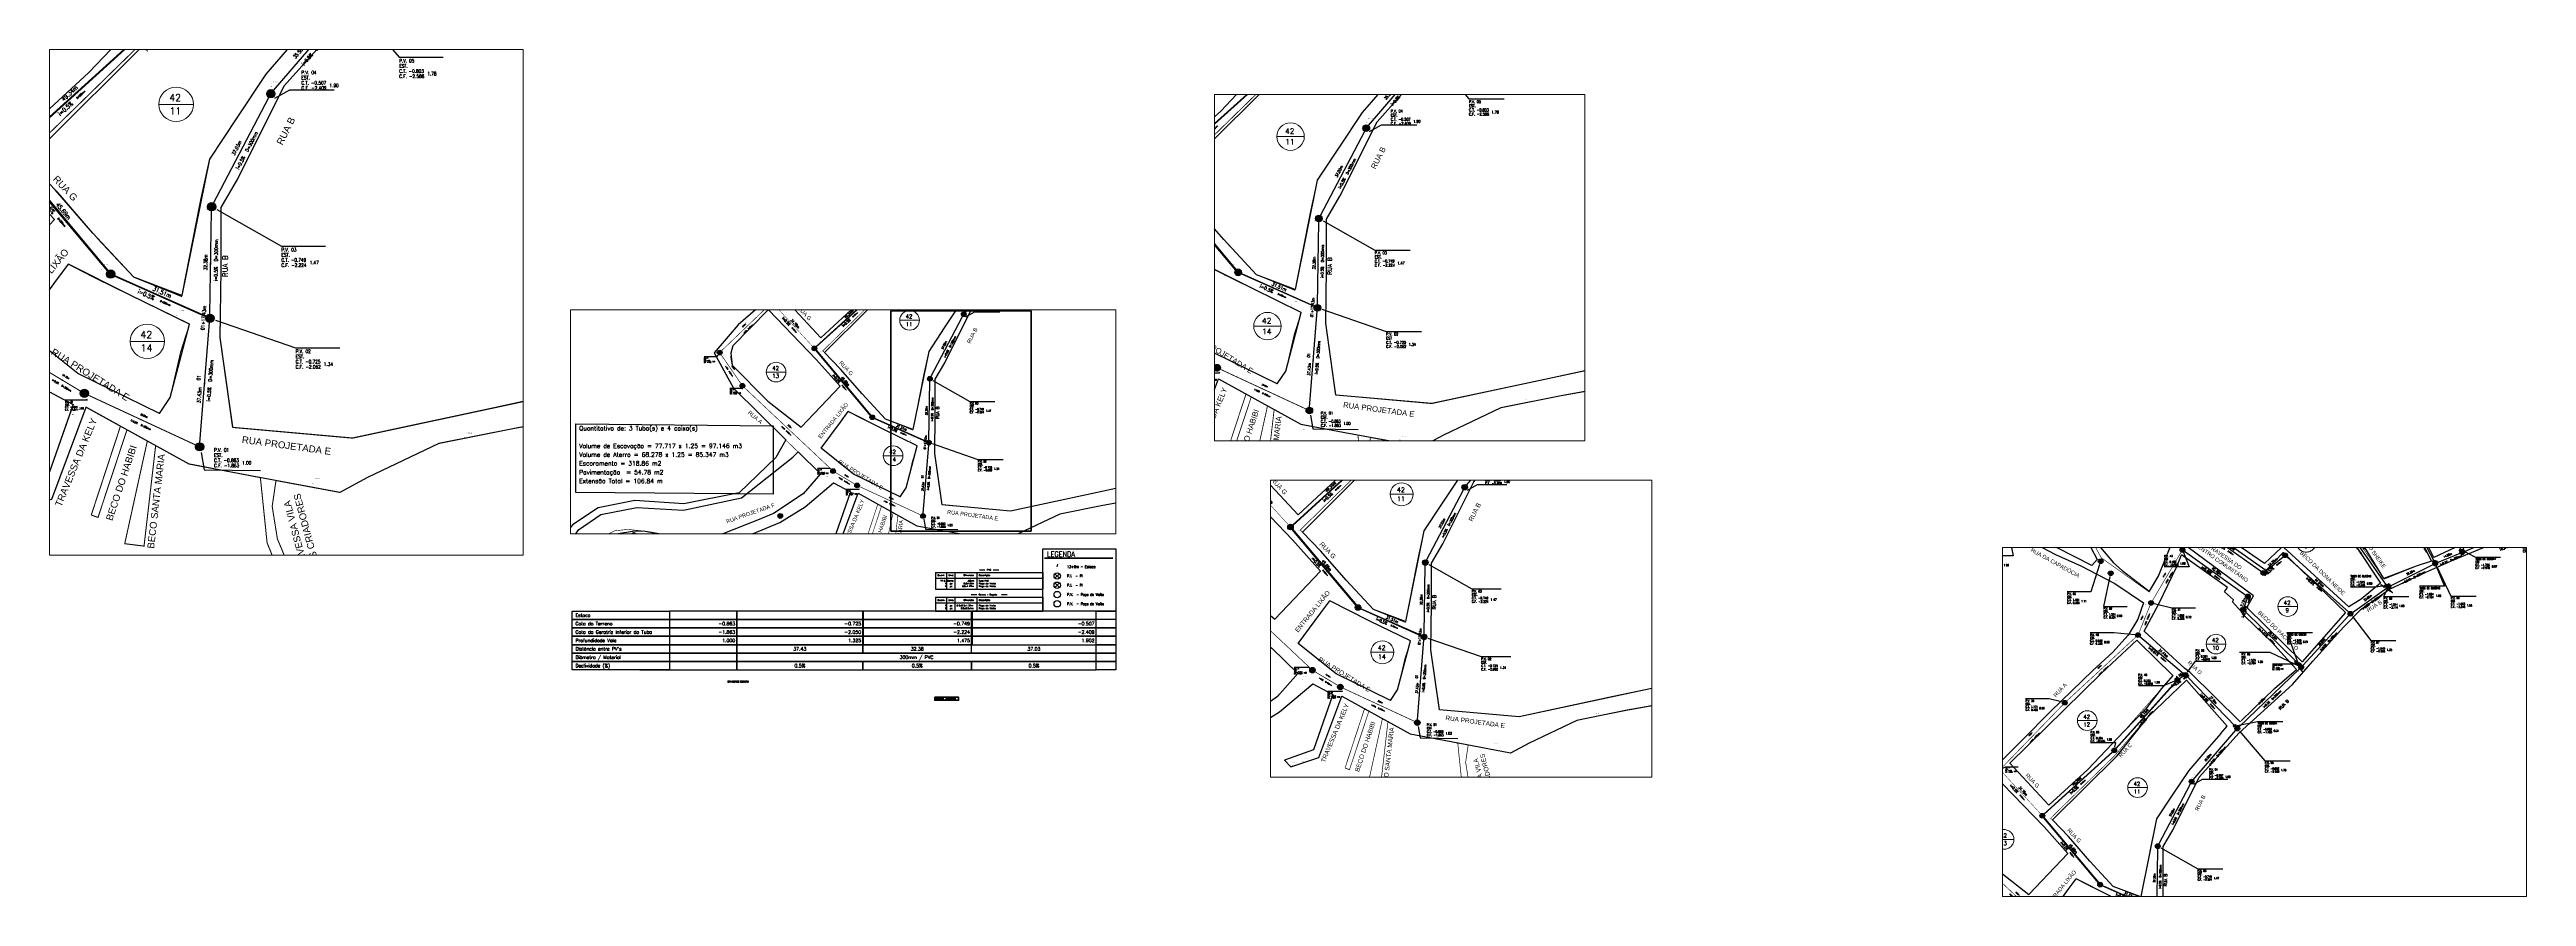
# Paper-space layout 'NS 001' of a CAD drawing. Extents: x -366 to 1432, y -134 to 481.
# The model-space entities are those that its viewports show. They can reach past a viewport. Long polylines and large blocks are cut down to what shows.
import ezdxf
from ezdxf.enums import TextEntityAlignment as Align

# ---------------------------------------------------------------- set-up
doc = ezdxf.new("R2010")
doc.units = 0
doc.linetypes.add('LIN0', pattern=[0])
for name, color, linetype in [('0-quadras', 5, 'Continuous'), ('A_Alerta', 2, 'Continuous'), ('GUIA', 7, 'Continuous'), ('Heights', 7, 'Continuous'), ('Layer1', 5, 'Continuous'), ('LISTAGEM_LINHA', 7, 'Continuous'), ('LISTAGEM_TEXTO', 7, 'Continuous'), ('MURO', 251, 'Continuous'), ('PONTOS-Caixas - Esgoto_U', 10, 'Continuous'), ('PONTOS-CAIXAS_U', 1, 'Continuous'), ('PS_IND_COMPRIMENTO', 7, 'Continuous'), ('PS_IND_DIAMETRO', 7, 'Continuous'), ('PS_IND_FLUXO', 3, 'Continuous'), ('PS_IND_INCLINACAO', 7, 'Continuous'), ('PS_LINHA_QUADRO_LEGENDA', 8, 'Continuous'), ('PS_PERFIL_COTA_LIN', 7, 'Continuous'), ('PS_PERFIL_COTA_TXT', 5, 'Continuous'), ('PS_PONTOS_IDENTIFICACAO_LIN', 7, 'Continuous'), ('PS_PONTOS_IDENTIFICACAO_TXT', 7, 'Continuous'), ('PS_TEXTO_QUADRO_LEGENDA', 7, 'Continuous'), ('Survey.td2_Mark', 7, 'Continuous'), ('T-MARGEM', 7, 'Continuous'), ('TEXTO', 7, 'Continuous'), ('TUBO_PVC', 1, 'Continuous'), ('TXT-LOGRAD', 3, 'Continuous')]:
    doc.layers.add(name, color=color, linetype=linetype)
doc.layers.add('COTAS', color=7, linetype='Continuous', lineweight=9)
doc.layers.add('INDICAÇÃO', color=4, linetype='LIN0', lineweight=20, true_color=0x00ffff)
doc.layers.add('ORIGINAL ASSINADO', color=1, linetype='Continuous', lineweight=50, plot=False)
doc.layers.get('0').off()
doc.layers.get('0').freeze()
doc.styles.add('CARIMBO', font='arial.ttf', dxfattribs={"height": 2})
doc.styles.add('ROMANS', font='ROMANS.shx', dxfattribs={"height": 2})
doc.styles.add('SABESP', font='ROMANS.shx', dxfattribs={"height": 2})
doc.styles.get("Standard").update_dxf_attribs({"font": 'times.ttf'})
picture_1 = doc.add_image_def('image1.tif', size_in_pixel=(37423, 27282))

# ---------------------------------------------------------------- blocks, each defined once
blk = doc.blocks.new('*U863')
at = {"layer": 'T-MARGEM'}
blk.add_line((0, 0), (0, 0.2), dxfattribs=at)
at = {"layer": 'T-MARGEM', "const_width": 0.025, "flags": 128}
blk.add_lwpolyline([(-0.01, 0, 1), (0.01, 0, 1)], format="xyb", close=True, dxfattribs=at)
blk = doc.blocks.new('*U862', base_point=(4191.73, 1118.97))
for p, q in [((4191.56, 1119.14), (4191.9, 1118.8)), ((4191.9, 1119.14), (4191.56, 1118.8))]:
    blk.add_line(p, q)
blk.add_circle((4191.73, 1118.97), 0.24)
blk = doc.blocks.new('*U861', base_point=(4191.73, 1118.97))
for p, q in [((4191.56, 1119.14), (4191.9, 1118.8)), ((4191.9, 1119.14), (4191.56, 1118.8))]:
    blk.add_line(p, q)
blk.add_circle((4191.73, 1118.97), 0.24)
blk = doc.blocks.new('*U860', base_point=(362285.52, 7352579.72))
at = {"layer": 'GUIA'}
blk.add_circle((362285.52, 7352579.72), 0.24, dxfattribs=at)
blk = doc.blocks.new('*U859', base_point=(362285.52, 7352579.72))
at = {"layer": 'GUIA'}
blk.add_circle((362285.52, 7352579.72), 0.24, dxfattribs=at)
blk = doc.blocks.new('*U772', base_point=(9690.45, 9362.01))
at = {"const_width": 0.24, "flags": 128}
blk.add_lwpolyline([(9690.33, 9362.01, 1), (9690.57, 9362.01, 1)], format="xyb", close=True, dxfattribs=at)
blk.add_circle((9690.45, 9362.01), 0.24)
blk = doc.blocks.new('*U773', base_point=(9690.45, 9362.01))
at = {"const_width": 0.24, "flags": 128}
blk.add_lwpolyline([(9690.33, 9362.01, 1), (9690.57, 9362.01, 1)], format="xyb", close=True, dxfattribs=at)
blk.add_circle((9690.45, 9362.01), 0.24)
blk = doc.blocks.new('*U774', base_point=(9690.45, 9362.01))
at = {"const_width": 0.24, "flags": 128}
blk.add_lwpolyline([(9690.33, 9362.01, 1), (9690.57, 9362.01, 1)], format="xyb", close=True, dxfattribs=at)
blk.add_circle((9690.45, 9362.01), 0.24)
blk = doc.blocks.new('*U775', base_point=(9690.45, 9362.01))
at = {"const_width": 0.24, "flags": 128}
blk.add_lwpolyline([(9690.33, 9362.01, 1), (9690.57, 9362.01, 1)], format="xyb", close=True, dxfattribs=at)
blk.add_circle((9690.45, 9362.01), 0.24)
blk = doc.blocks.new('*U776', base_point=(9690.45, 9362.01))
at = {"const_width": 0.24, "flags": 128}
blk.add_lwpolyline([(9690.33, 9362.01, 1), (9690.57, 9362.01, 1)], format="xyb", close=True, dxfattribs=at)
blk.add_circle((9690.45, 9362.01), 0.24)
blk = doc.blocks.new('*U777', base_point=(9690.45, 9362.01))
at = {"const_width": 0.24, "flags": 128}
blk.add_lwpolyline([(9690.33, 9362.01, 1), (9690.57, 9362.01, 1)], format="xyb", close=True, dxfattribs=at)
blk.add_circle((9690.45, 9362.01), 0.24)
blk = doc.blocks.new('*U778', base_point=(9690.45, 9362.01))
at = {"const_width": 0.24, "flags": 128}
blk.add_lwpolyline([(9690.33, 9362.01, 1), (9690.57, 9362.01, 1)], format="xyb", close=True, dxfattribs=at)
blk.add_circle((9690.45, 9362.01), 0.24)
blk = doc.blocks.new('*U779', base_point=(9690.45, 9362.01))
at = {"const_width": 0.24, "flags": 128}
blk.add_lwpolyline([(9690.33, 9362.01, 1), (9690.57, 9362.01, 1)], format="xyb", close=True, dxfattribs=at)
blk.add_circle((9690.45, 9362.01), 0.24)
blk = doc.blocks.new('*U780', base_point=(9690.45, 9362.01))
at = {"const_width": 0.24, "flags": 128}
blk.add_lwpolyline([(9690.33, 9362.01, 1), (9690.57, 9362.01, 1)], format="xyb", close=True, dxfattribs=at)
blk.add_circle((9690.45, 9362.01), 0.24)
blk = doc.blocks.new('*U781', base_point=(9690.45, 9362.01))
at = {"const_width": 0.24, "flags": 128}
blk.add_lwpolyline([(9690.33, 9362.01, 1), (9690.57, 9362.01, 1)], format="xyb", close=True, dxfattribs=at)
blk.add_circle((9690.45, 9362.01), 0.24)
blk = doc.blocks.new('*U789', base_point=(9690.45, 9362.01))
at = {"const_width": 0.24, "flags": 128}
blk.add_lwpolyline([(9690.33, 9362.01, 1), (9690.57, 9362.01, 1)], format="xyb", close=True, dxfattribs=at)
blk.add_circle((9690.45, 9362.01), 0.24)
blk = doc.blocks.new('*U790', base_point=(9690.45, 9362.01))
at = {"const_width": 0.24, "flags": 128}
blk.add_lwpolyline([(9690.33, 9362.01, 1), (9690.57, 9362.01, 1)], format="xyb", close=True, dxfattribs=at)
blk.add_circle((9690.45, 9362.01), 0.24)
blk = doc.blocks.new('*U791', base_point=(9690.45, 9362.01))
at = {"const_width": 0.24, "flags": 128}
blk.add_lwpolyline([(9690.33, 9362.01, 1), (9690.57, 9362.01, 1)], format="xyb", close=True, dxfattribs=at)
blk.add_circle((9690.45, 9362.01), 0.24)
blk = doc.blocks.new('*U792', base_point=(9690.45, 9362.01))
at = {"const_width": 0.24, "flags": 128}
blk.add_lwpolyline([(9690.33, 9362.01, 1), (9690.57, 9362.01, 1)], format="xyb", close=True, dxfattribs=at)
blk.add_circle((9690.45, 9362.01), 0.24)
blk = doc.blocks.new('*U793', base_point=(9690.45, 9362.01))
at = {"const_width": 0.24, "flags": 128}
blk.add_lwpolyline([(9690.33, 9362.01, 1), (9690.57, 9362.01, 1)], format="xyb", close=True, dxfattribs=at)
blk.add_circle((9690.45, 9362.01), 0.24)
blk = doc.blocks.new('*U794', base_point=(9690.45, 9362.01))
at = {"const_width": 0.24, "flags": 128}
blk.add_lwpolyline([(9690.33, 9362.01, 1), (9690.57, 9362.01, 1)], format="xyb", close=True, dxfattribs=at)
blk.add_circle((9690.45, 9362.01), 0.24)
blk = doc.blocks.new('*U795', base_point=(9690.45, 9362.01))
at = {"const_width": 0.24, "flags": 128}
blk.add_lwpolyline([(9690.33, 9362.01, 1), (9690.57, 9362.01, 1)], format="xyb", close=True, dxfattribs=at)
blk.add_circle((9690.45, 9362.01), 0.24)
blk = doc.blocks.new('*U796', base_point=(9690.45, 9362.01))
at = {"const_width": 0.24, "flags": 128}
blk.add_lwpolyline([(9690.33, 9362.01, 1), (9690.57, 9362.01, 1)], format="xyb", close=True, dxfattribs=at)
blk.add_circle((9690.45, 9362.01), 0.24)
blk = doc.blocks.new('*U797', base_point=(9690.45, 9362.01))
at = {"const_width": 0.24, "flags": 128}
blk.add_lwpolyline([(9690.33, 9362.01, 1), (9690.57, 9362.01, 1)], format="xyb", close=True, dxfattribs=at)
blk.add_circle((9690.45, 9362.01), 0.24)
blk = doc.blocks.new('*U798', base_point=(9709.61, 9361.72))
at = {"const_width": 0.14, "flags": 128}
blk.add_lwpolyline([(9709.54, 9361.72, 1), (9709.68, 9361.72, 1)], format="xyb", close=True, dxfattribs=at)
blk.add_circle((9709.61, 9361.72), 0.14)
blk = doc.blocks.new('*U799', base_point=(9690.45, 9362.01))
at = {"const_width": 0.24, "flags": 128}
blk.add_lwpolyline([(9690.33, 9362.01, 1), (9690.57, 9362.01, 1)], format="xyb", close=True, dxfattribs=at)
blk.add_circle((9690.45, 9362.01), 0.24)
blk = doc.blocks.new('*U800', base_point=(9690.45, 9362.01))
at = {"const_width": 0.24, "flags": 128}
blk.add_lwpolyline([(9690.33, 9362.01, 1), (9690.57, 9362.01, 1)], format="xyb", close=True, dxfattribs=at)
blk.add_circle((9690.45, 9362.01), 0.24)
blk = doc.blocks.new('*U803', base_point=(9690.45, 9362.01))
at = {"const_width": 0.24, "flags": 128}
blk.add_lwpolyline([(9690.33, 9362.01, 1), (9690.57, 9362.01, 1)], format="xyb", close=True, dxfattribs=at)
blk.add_circle((9690.45, 9362.01), 0.24)
blk = doc.blocks.new('*U804', base_point=(9690.45, 9362.01))
at = {"const_width": 0.24, "flags": 128}
blk.add_lwpolyline([(9690.33, 9362.01, 1), (9690.57, 9362.01, 1)], format="xyb", close=True, dxfattribs=at)
blk.add_circle((9690.45, 9362.01), 0.24)
blk = doc.blocks.new('*U805', base_point=(9690.45, 9362.01))
at = {"const_width": 0.24, "flags": 128}
blk.add_lwpolyline([(9690.33, 9362.01, 1), (9690.57, 9362.01, 1)], format="xyb", close=True, dxfattribs=at)
blk.add_circle((9690.45, 9362.01), 0.24)
blk = doc.blocks.new('*U806', base_point=(9690.45, 9362.01))
at = {"const_width": 0.24, "flags": 128}
blk.add_lwpolyline([(9690.33, 9362.01, 1), (9690.57, 9362.01, 1)], format="xyb", close=True, dxfattribs=at)
blk.add_circle((9690.45, 9362.01), 0.24)
blk = doc.blocks.new('*U807', base_point=(9690.45, 9362.01))
at = {"const_width": 0.24, "flags": 128}
blk.add_lwpolyline([(9690.33, 9362.01, 1), (9690.57, 9362.01, 1)], format="xyb", close=True, dxfattribs=at)
blk.add_circle((9690.45, 9362.01), 0.24)
blk = doc.blocks.new('*U808', base_point=(9690.45, 9362.01))
at = {"const_width": 0.24, "flags": 128}
blk.add_lwpolyline([(9690.33, 9362.01, 1), (9690.57, 9362.01, 1)], format="xyb", close=True, dxfattribs=at)
blk.add_circle((9690.45, 9362.01), 0.24)
blk = doc.blocks.new('*U817', base_point=(9690.45, 9362.01))
at = {"const_width": 0.24, "flags": 128}
blk.add_lwpolyline([(9690.33, 9362.01, 1), (9690.57, 9362.01, 1)], format="xyb", close=True, dxfattribs=at)
blk.add_circle((9690.45, 9362.01), 0.24)
blk = doc.blocks.new('*U823', base_point=(9690.45, 9362.01))
at = {"const_width": 0.24, "flags": 128}
blk.add_lwpolyline([(9690.33, 9362.01, 1), (9690.57, 9362.01, 1)], format="xyb", close=True, dxfattribs=at)
blk.add_circle((9690.45, 9362.01), 0.24)
blk = doc.blocks.new('*U830', base_point=(9690.45, 9362.01))
at = {"const_width": 0.24, "flags": 128}
blk.add_lwpolyline([(9690.33, 9362.01, 1), (9690.57, 9362.01, 1)], format="xyb", close=True, dxfattribs=at)
blk.add_circle((9690.45, 9362.01), 0.24)
blk = doc.blocks.new('*U832', base_point=(9690.45, 9362.01))
at = {"const_width": 0.24, "flags": 128}
blk.add_lwpolyline([(9690.33, 9362.01, 1), (9690.57, 9362.01, 1)], format="xyb", close=True, dxfattribs=at)
blk.add_circle((9690.45, 9362.01), 0.24)
blk = doc.blocks.new('*U838', base_point=(9690.45, 9362.01))
at = {"const_width": 0.24, "flags": 128}
blk.add_lwpolyline([(9690.33, 9362.01, 1), (9690.57, 9362.01, 1)], format="xyb", close=True, dxfattribs=at)
blk.add_circle((9690.45, 9362.01), 0.24)
blk = doc.blocks.new('*U1415', base_point=(9709.61, 9361.72))
at = {"const_width": 0.14, "flags": 128}
blk.add_lwpolyline([(9709.54, 9361.72, 1), (9709.68, 9361.72, 1)], format="xyb", close=True, dxfattribs=at)
blk.add_circle((9709.61, 9361.72), 0.14)
blk = doc.blocks.new('*U1422', base_point=(9709.61, 9361.72))
at = {"const_width": 0.14, "flags": 128}
blk.add_lwpolyline([(9709.54, 9361.72, 1), (9709.68, 9361.72, 1)], format="xyb", close=True, dxfattribs=at)
blk.add_circle((9709.61, 9361.72), 0.14)
blk = doc.blocks.new('*U1426', base_point=(9709.61, 9361.72))
at = {"const_width": 0.14, "flags": 128}
blk.add_lwpolyline([(9709.54, 9361.72, 1), (9709.68, 9361.72, 1)], format="xyb", close=True, dxfattribs=at)
blk.add_circle((9709.61, 9361.72), 0.14)
blk = doc.blocks.new('*U1886', base_point=(9709.61, 9361.72))
at = {"const_width": 0.14, "flags": 128}
blk.add_lwpolyline([(9709.54, 9361.72, 1), (9709.68, 9361.72, 1)], format="xyb", close=True, dxfattribs=at)
blk.add_circle((9709.61, 9361.72), 0.14)
blk = doc.blocks.new('*U1903', base_point=(9709.61, 9361.72))
at = {"const_width": 0.14, "flags": 128}
blk.add_lwpolyline([(9709.54, 9361.72, 1), (9709.68, 9361.72, 1)], format="xyb", close=True, dxfattribs=at)
blk.add_circle((9709.61, 9361.72), 0.14)

msp = doc.modelspace()

# ---------------------------------------------------------------- linework, layer by layer
at = {"layer": '0-quadras', "const_width": 0.3}
for points in [[(358139.704, 7353805.425), (358133.648, 7353789.611), (358128.349, 7353780.236), (358103.913, 7353797.709), (358097.642, 7353809.254)], [(358312.174, 7353813.374), (358286.68, 7353803.669), (358275.959, 7353830.107)], [(358274.474, 7353827.299), (358284.165, 7353802.996), (358272.881, 7353797.758), (358262.432, 7353817.989)], [(358264.68, 7353809.677), (358271.686, 7353795.925), (358263.894, 7353793.325), (358247.676, 7353786.812), (358224.109, 7353821.158)], [(358250.364, 7353781.765), (358268.489, 7353790.22), (358280.989, 7353795.757), (358305.301, 7353805.722), (358331.858, 7353815.17), (358345.154, 7353819.173), (358367.655, 7353827.309), (358386.165, 7353835.449), (358408.457, 7353844.073), (358431.578, 7353852.954), (358450.087, 7353860.24), (358465.34, 7353865.831), (358471.889, 7353868.103), (358469.747, 7353875.347), (358464.949, 7353873.07)], [(358043.229, 7353834.548), (358059.544, 7353833.238), (358083.776, 7353831.805), (358089.796, 7353819.322), (358101.86, 7353796.716), (358099.146, 7353793.823), (358065.269, 7353810.796), (358056.747, 7353816.364), (358042.686, 7353822.482), (358042.119, 7353822.457)], [(358068.11, 7353805.829), (358080.71, 7353799.348), (358093.641, 7353793.577), (358110.843, 7353784.665), (358125.35, 7353774.729), (358122.486, 7353766.414), (358117.563, 7353758.437), (358109.804, 7353749.671), (358099.66, 7353740.487), (358078.207, 7353719.547), (358064.019, 7353705.197), (358050.59, 7353691.8), (358035.257, 7353678.614), (358023.123, 7353664.445), (358032.831, 7353646.423), (358058.005, 7353621.529), (358077.175, 7353602.941), (358067.755, 7353592.425), (358053.289, 7353582.753), (358043.202, 7353578.665), (358024.852, 7353571.395), (358016.106, 7353571.677), (358003.453, 7353571.102), (357989.488, 7353573.639), (357979.19, 7353574.696), (357972.63, 7353573.991), (357967.031, 7353571.332), (357964.17, 7353569.569)], [(358189.651, 7353728.96), (358203.155, 7353740.877), (358187.156, 7353758.478), (358177.004, 7353767.884), (358170.558, 7353775.269), (358171.179, 7353776.331), (358166.623, 7353780.324), (358168.061, 7353782.59), (358144.743, 7353799.085), (358141.76, 7353791.881), (358133.13, 7353774.24), (358125.649, 7353760.238), (358145.719, 7353742.021), (358148.937, 7353739.491), (358174.573, 7353714.419)], [(358138.845, 7353587.125), (358135.151, 7353613.193), (358135.435, 7353633.018), (358135.438, 7353650.978), (358140.252, 7353659.309), (358153.752, 7353686.307), (358173.95, 7353708.811), (358201.106, 7353733.363), (358211.493, 7353745.222), (358227.244, 7353762.566), (358236.036, 7353771.629), (358250.364, 7353781.765)], [(358122.905, 7353754.997), (358140.344, 7353737.809), (358135.044, 7353731.711), (358115.514, 7353709.611), (358097.06, 7353690.148), (358077.335, 7353672.038), (358057.418, 7353693.311), (358085.098, 7353720.479), (358104.171, 7353739.2), (358122.041, 7353755.761), (358122.905, 7353754.997)], [(358467.602, 7353748.453), (358451.082, 7353642.547), (358421.823, 7353636.987), (358400.556, 7353632.946), (358379.059, 7353627.442), (358372.967, 7353625.147), (358351.308, 7353620.811), (358303.543, 7353611.25), (358262.999, 7353603.135), (358214.679, 7353592.805), (358173.592, 7353584.021), (358138.845, 7353587.125)], [(358189.694, 7353728.998), (358174.573, 7353714.419)], [(358751.602, 7353514.182), (358757.985, 7353559.947), (358761.928, 7353587.17), (358712.143, 7353594.189), (358649.164, 7353602.659), (358544.485, 7353620.005), (358505.628, 7353626.414), (358463.627, 7353633.152), (358455.708, 7353634.263), (358428.514, 7353629.79), (358388.507, 7353620.811), (358379.081, 7353618.796), (358349.604, 7353613.425), (358318.404, 7353607.349), (358256.583, 7353593.28), (358220.56, 7353586.853), (358198.621, 7353582.473), (358177.899, 7353572.6), (358169.854, 7353568.275), (358151.359, 7353571.72)], [(358106.221, 7353587.532), (358096.281, 7353593.025), (358086.266, 7353566.33), (358074.142, 7353562.189), (358071.43, 7353565.154), (358084.004, 7353569.705), (358092.436, 7353593.761), (358083.726, 7353598.429), (358069.239, 7353586.195), (358056.506, 7353578.172), (358029.412, 7353566.992)], [(358154.182, 7353540.455), (358148.781, 7353553.606), (358146.827, 7353572.564), (358126.08, 7353576.558), (358116.429, 7353581.891)], [(358106.221, 7353587.532), (358097.74, 7353561.715)], [(358097.74, 7353561.715), (358099.695, 7353561.019), (358108.123, 7353586.485)], [(358114.016, 7353583.225), (358107.45, 7353553.388), (358113.054, 7353552.692), (358116.429, 7353581.891)], [(358114.016, 7353583.225), (358108.122, 7353586.482)], [(358151.359, 7353571.72), (358150.255, 7353564.239), (358151.765, 7353554.784), (358156.412, 7353543.618), (358156.412, 7353540.603), (358222.67, 7353542.436)]]:
    msp.add_lwpolyline(points, dxfattribs=at)
for points in [[(358218.708, 7353824.355), (358226.154, 7353814.298), (358245.761, 7353784.909), (358235.958, 7353776.671), (358229.7, 7353772.669), (358196.093, 7353803.339), (358186.794, 7353794.754), (358154.397, 7353816.937), (358161.81, 7353830.889), (358165.983, 7353838.472), (358168.097, 7353842.294), (358175.888, 7353856.366), (358213.098, 7353832.898), (358216.501, 7353831.029), (358215.148, 7353829.835), (358219.601, 7353825.874)], [(358153.192, 7353815.216), (358187.576, 7353791.183), (358196.336, 7353800.358), (358228.008, 7353769.956), (358205.947, 7353744.771), (358177.965, 7353772.354), (358181.202, 7353778.281), (358146.902, 7353803.757)], [(358078.265, 7353665.407), (358110.594, 7353696.974), (358126.772, 7353715.966), (358147.317, 7353735.55), (358167.827, 7353712.086), (358148.39, 7353689.636), (358132.065, 7353665.039), (358129.44, 7353653.063), (358123.963, 7353625.143), (358110.068, 7353630.744), (358099.888, 7353641.569), (358088.423, 7353654.91)], [(358050.623, 7353686.234), (358032.583, 7353667.945), (358031.721, 7353665.232), (358031.48, 7353661.899), (358032.159, 7353658.082), (358050.41, 7353639.752), (358067.22, 7353626.593), (358087.049, 7353647.46), (358074.919, 7353661.025)], [(358098.517, 7353630.672), (358126.261, 7353617.089), (358123.713, 7353609.178), (358120.632, 7353595.806), (358117.55, 7353591.187), (358093.868, 7353602.776), (358077.394, 7353615.988), (358091.118, 7353634.512)]]:
    msp.add_lwpolyline(points, close=True, dxfattribs=at)
at = {"layer": 'COTAS', "ltscale": 4}
for p, q in [((358193.681, 7353772.884), (358203.681, 7353772.884)), ((358157.239, 7353753.826), (358167.239, 7353753.826)), ((358091.828, 7353714.936), (358101.828, 7353714.936)), ((358117.372, 7353680.904), (358127.372, 7353680.904)), ((358049.562, 7353654.588), (358059.562, 7353654.588)), ((358108.999, 7353612.117), (358118.999, 7353612.117))]:
    msp.add_line(p, q, dxfattribs=at)
at = {"layer": 'COTAS'}
for centre in [(358208.065, 7353805.517), (358198.681, 7353772.892), (358162.239, 7353753.834), (358096.828, 7353714.944), (358122.372, 7353680.912), (358054.562, 7353654.596), (358113.999, 7353612.125)]:
    msp.add_circle(centre, 5, dxfattribs=at)
at = {"layer": 'Layer1'}
for p, q in [((358092.244, 7353820.761), (358103.548, 7353802.905)), ((358103.548, 7353802.905), (358110.102, 7353795.178)), ((358110.102, 7353795.178), (358114.566, 7353791.238)), ((358114.566, 7353791.238), (358128.349, 7353780.674)), ((358192.013, 7353731.238), (358175.187, 7353715.011)), ((358175.693, 7353715.345), (358175.693, 7353715.345))]:
    msp.add_line(p, q, dxfattribs=at)
for points in [[(358089.796, 7353819.322), (358101.86, 7353796.716), (358099.146, 7353793.823), (358065.269, 7353810.796)], [(358068.11, 7353805.829), (358080.71, 7353799.348), (358093.641, 7353793.577), (358110.843, 7353784.665), (358125.35, 7353774.729), (358122.486, 7353766.414), (358117.563, 7353758.437), (358109.804, 7353749.671), (358099.66, 7353740.487), (358078.207, 7353719.547), (358064.019, 7353705.197), (358050.59, 7353691.8), (358035.257, 7353678.614), (358023.123, 7353664.445), (358032.831, 7353646.423), (358059.461, 7353620.118)], [(358250.364, 7353781.765), (358268.489, 7353790.22), (358280.989, 7353795.757), (358305.301, 7353805.722), (358331.858, 7353815.17), (358345.154, 7353819.173), (358367.655, 7353827.309), (358386.165, 7353835.449), (358408.457, 7353844.073), (358431.578, 7353852.954), (358450.087, 7353860.24), (358465.34, 7353865.831), (358473.869, 7353868.854), (358470.256, 7353872.888), (358457.945, 7353868.335)], [(358306.122, 7353811.479), (358306.122, 7353811.479), (358286.68, 7353803.669), (358278.241, 7353833.664), (358272.535, 7353848.404), (358268.427, 7353846.814), (358274.474, 7353827.299), (358284.165, 7353802.996), (358272.881, 7353797.758), (358262.432, 7353817.989), (358256.743, 7353827.089), (358260.585, 7353829.393), (358251.388, 7353852.16), (358248.659, 7353850.808), (358257.606, 7353831.856), (358254.92, 7353830.038), (358244.794, 7353847.747), (358242.268, 7353846.131), (358253.594, 7353828.312), (358264.68, 7353809.677), (358271.686, 7353795.925), (358263.894, 7353793.325)], [(358160.839, 7353844.818), (358153.292, 7353831.257), (358147.249, 7353818.375), (358140.412, 7353806.858), (358133.097, 7353788.636), (358128.349, 7353780.674)], [(358263.894, 7353793.325), (358247.569, 7353787.079), (358226.151, 7353821.948), (358228.698, 7353824.181)], [(358146.902, 7353803.757), (358153.192, 7353815.216)], [(358187.576, 7353791.183), (358153.192, 7353815.216)], [(358186.794, 7353794.754), (358154.397, 7353816.937)], [(358226.477, 7353813.814), (358245.871, 7353784.744), (358235.958, 7353776.671)], [(358125.734, 7353760.396), (358133.13, 7353774.24), (358142.346, 7353793.296), (358144.77, 7353799.15)], [(358192.013, 7353731.238), (358203.155, 7353740.877), (358190.545, 7353754.749), (358177.004, 7353767.884), (358175.189, 7353770.233), (358170.558, 7353775.269), (358171.179, 7353776.331), (358166.623, 7353780.324), (358168.061, 7353782.59), (358144.77, 7353799.15)], [(358205.947, 7353744.771), (358177.965, 7353772.354), (358181.202, 7353778.281), (358146.902, 7353803.757)], [(358235.94, 7353776.656), (358229.7, 7353772.669), (358196.093, 7353803.339), (358186.794, 7353794.754)], [(358187.576, 7353791.183), (358196.336, 7353800.358), (358228.008, 7353769.956)], [(358138.845, 7353587.125), (358135.151, 7353613.193), (358135.435, 7353633.018), (358135.438, 7353650.978), (358140.252, 7353659.309), (358153.752, 7353686.307), (358173.95, 7353708.811), (358201.106, 7353733.363), (358211.493, 7353745.222), (358227.244, 7353762.566), (358236.036, 7353771.629), (358250.364, 7353781.765)], [(358228.008, 7353769.956), (358205.947, 7353744.771)], [(358122.905, 7353754.997), (358140.344, 7353737.809), (358134.626, 7353731.237), (358126.548, 7353720.958), (358115.514, 7353709.611), (358097.06, 7353690.148), (358077.335, 7353672.038), (358057.418, 7353693.311), (358085.098, 7353720.479), (358104.171, 7353739.2), (358122.041, 7353755.761), (358122.905, 7353754.997)], [(358174.573, 7353714.419), (358148.937, 7353739.491), (358146.37, 7353741.509), (358125.734, 7353760.396)], [(358467.602, 7353748.453), (358451.082, 7353642.547), (358421.823, 7353636.987), (358400.556, 7353632.946), (358379.059, 7353627.442), (358372.967, 7353625.147), (358351.308, 7353620.811), (358303.543, 7353611.25), (358262.999, 7353603.135), (358214.679, 7353592.805), (358173.592, 7353584.021), (358138.845, 7353587.125)], [(358079.21, 7353664.477), (358111.791, 7353696.983), (358127.71, 7353716.86), (358147.317, 7353735.55)], [(358164.626, 7353708.389), (358167.827, 7353712.086), (358147.317, 7353735.55)], [(358164.626, 7353708.389), (358157.643, 7353700.323), (358148.39, 7353689.636), (358140.019, 7353677.023), (358132.065, 7353665.039), (358124.027, 7353625.471)], [(358050.623, 7353686.234), (358032.583, 7353667.945), (358031.644, 7353664.16), (358032.159, 7353658.082), (358050.41, 7353639.752)], [(358087.049, 7353647.46), (358074.919, 7353661.025), (358050.623, 7353686.234)], [(358124.027, 7353625.471), (358110.068, 7353630.744), (358098.198, 7353643.536), (358087.234, 7353656.138), (358079.21, 7353664.477)], [(358050.41, 7353639.752), (358067.22, 7353626.593), (358087.049, 7353647.46)], [(358117.55, 7353591.187), (358093.868, 7353602.776), (358077.394, 7353615.988), (358087.206, 7353629.232), (358091.118, 7353634.512)], [(358117.55, 7353591.187), (358120.632, 7353595.806), (358126.261, 7353617.089), (358108.609, 7353625.731), (358091.118, 7353634.512)], [(358751.602, 7353514.182), (358757.985, 7353559.947), (358761.928, 7353587.17), (358712.143, 7353594.189), (358649.164, 7353602.659), (358544.485, 7353620.005), (358505.628, 7353626.414), (358463.627, 7353633.152), (358455.708, 7353634.263), (358428.514, 7353629.79), (358388.507, 7353620.811), (358379.081, 7353618.796), (358349.604, 7353613.425), (358318.404, 7353607.349), (358256.583, 7353593.28), (358220.56, 7353586.853), (358198.621, 7353582.473), (358177.899, 7353572.6), (358169.854, 7353568.275), (358143.986, 7353573.093)], [(358059.461, 7353620.118), (358054.369, 7353611.22), (358035.844, 7353593.289), (358007.692, 7353587.76), (357982.783, 7353589.41), (357964.09, 7353585.69), (357951.08, 7353576.944), (357934.049, 7353554.252)], [(357938.17, 7353552.198), (357954.246, 7353574.527), (357965.573, 7353582.258), (357983.735, 7353585.748), (358007.577, 7353584.549), (358037.004, 7353590.691), (358063.11, 7353611.411), (358065.693, 7353614.075), (358077.175, 7353602.941), (358068.357, 7353592.827), (358053.289, 7353582.753), (358045.105, 7353579.436), (358024.852, 7353571.395), (358018.862, 7353571.588), (358003.381, 7353570.665), (357987.149, 7353573.782), (357981.664, 7353573.571), (357967.031, 7353571.332), (357964.17, 7353569.569)], [(357899.037, 7353468.242), (357922.206, 7353485.292), (357933.098, 7353491.422), (357953.617, 7353504.392), (357967.737, 7353513.992), (357978.13, 7353519.846), (357996.562, 7353531.677), (358011.769, 7353542.512), (358018.136, 7353562.238), (358029.412, 7353566.992), (358056.506, 7353578.172), (358069.239, 7353586.195), (358083.726, 7353598.429), (358092.436, 7353593.761), (358084.004, 7353569.705), (358071.43, 7353565.154), (358074.142, 7353562.189), (358086.266, 7353566.33), (358096.281, 7353593.025), (358126.08, 7353576.558), (358143.986, 7353573.223)]]:
    msp.add_lwpolyline(points, dxfattribs=at)
at = {"layer": 'PS_IND_FLUXO'}
for points in [[(358268.247, 7353804.858, 0.5, 0, 0), (358268.713, 7353803.972, 0, 0, 0)], [(358168.222, 7353802.718, 0.5, 0, 0), (358169.039, 7353802.14, 0, 0, 0)], [(358235.504, 7353802.569, 0.5, 0, 0), (358236.078, 7353801.75, 0, 0, 0)], [(358280.031, 7353797.403, 0.5, 0, 0), (358280.955, 7353797.787, 0, 0, 0)], [(358286.898, 7353801.046, 0.5, 0, 0), (358287.514, 7353800.258, 0, 0, 0)], [(358161.416, 7353790.137, 0.5, 0, 0), (358162.231, 7353789.557, 0, 0, 0)], [(358191.387, 7353794.148, 0.5, 0, 0), (358192.162, 7353794.78, 0, 0, 0)], [(358273.248, 7353795.384, 0.5, 0, 0), (358273.752, 7353794.519, 0, 0, 0)], [(358136.972, 7353787.782, 0.5, 0, 0), (358137.482, 7353788.642, 0, 0, 0)], [(358213.542, 7353784.428, 0.5, 0, 0), (358214.287, 7353783.761, 0, 0, 0)], [(358249.183, 7353783.361, 0.5, 0, 0), (358250.015, 7353782.806, 0, 0, 0)], [(358261.268, 7353788.618, 0.5, 0, 0), (358262.164, 7353789.062, 0, 0, 0)], [(358177.364, 7353775.161, 0.5, 0, 0), (358177.014, 7353774.225, 0, 0, 0)], [(358239.764, 7353775.791, 0.5, 0, 0), (358240.579, 7353776.371, 0, 0, 0)], [(358126.129, 7353767.05, 0.5, 0, 0), (358125.755, 7353766.123, 0, 0, 0)], [(358189.881, 7353757.773, 0.5, 0, 0), (358190.597, 7353757.075, 0, 0, 0)], [(358217.681, 7353755.287, 0.5, 0, 0), (358218.359, 7353756.021, 0, 0, 0)], [(358134.296, 7353748.625, 0.5, 0, 0), (358135.062, 7353747.982, 0, 0, 0)], [(358104.4, 7353741.553, 0.5, 0, 0), (358103.666, 7353740.874, 0, 0, 0)], [(358204.389, 7353743.563, 0.5, 0, 0), (358204.993, 7353742.766, 0, 0, 0)], [(358144.271, 7353736.656, 0.5, 0, 0), (358145.117, 7353737.188, 0, 0, 0)], [(358159.546, 7353724.93, 0.5, 0, 0), (358160.241, 7353724.211, 0, 0, 0)], [(358188.926, 7353726.173, 0.5, 0, 0), (358189.647, 7353726.865, 0, 0, 0)], [(358126.282, 7353717.346, 0.5, 0, 0), (358126.949, 7353718.091, 0, 0, 0)], [(358069.318, 7353707.391, 0.5, 0, 0), (358068.623, 7353706.673, 0, 0, 0)], [(358161.14, 7353697.086, 0.5, 0, 0), (358161.792, 7353697.844, 0, 0, 0)], [(358092.655, 7353683.549, 0.5, 0, 0), (358091.915, 7353682.877, 0, 0, 0)], [(358039.567, 7353677.634, 0.5, 0, 0), (358038.845, 7353676.942, 0, 0, 0)], [(358062.924, 7353678.714, 0.5, 0, 0), (358063.6, 7353677.977, 0, 0, 0)], [(358141.038, 7353667.141, 0.5, 0, 0), (358141.502, 7353668.026, 0, 0, 0)], [(358031.384, 7353656.508, 0.5, 0, 0), (358031.948, 7353655.683, 0, 0, 0)], [(358088.374, 7353649.522, 0.5, 0, 0), (358089.017, 7353648.756, 0, 0, 0)], [(358132.416, 7353634.498, 0.5, 0, 0), (358132.431, 7353635.498, 0, 0, 0)], [(358060.124, 7353626.339, 0.5, 0, 0), (358060.853, 7353625.654, 0, 0, 0)], [(358117.319, 7353625.428, 0.5, 0, 0), (358118.232, 7353625.021, 0, 0, 0)], [(358089.197, 7353600.936, 0.5, 0, 0), (358090.055, 7353600.422, 0, 0, 0)], [(358130.643, 7353599.656, 0.5, 0, 0), (358130.723, 7353600.653, 0, 0, 0)], [(358112.001, 7353589.475, 0.5, 0, 0), (358112.908, 7353589.054, 0, 0, 0)]]:
    msp.add_lwpolyline(points, format="xyseb", dxfattribs=at)
at = {"layer": 'PS_PONTOS_IDENTIFICACAO_LIN', "linetype": 'Continuous'}
for points in [[(358056.486, 7353812.687), (358059.215, 7353798.643), (358047.215, 7353798.643)], [(358287.36, 7353800.455), (358291.376, 7353813.625), (358304.167, 7353814.047)], [(358145.21, 7353801.665), (358148.653, 7353793.071), (358135.853, 7353793.071)], [(358286.356, 7353802.047), (358294.014, 7353798.042), (358306.814, 7353798.042)], [(358103.134, 7353794.275), (358098.66, 7353780.305), (358086.66, 7353780.305)], [(358273.491, 7353794.669), (358278.384, 7353783.167), (358265.584, 7353783.167)], [(358274.364, 7353793.205), (358281.578, 7353778.247), (358294.378, 7353778.247)], [(358108.378, 7353788.174), (358105.092, 7353772.896), (358117.092, 7353772.896)], [(358247.622, 7353783.432), (358243.401, 7353782.795), (358230.601, 7353782.795)], [(358249.807, 7353782.945), (358247.363, 7353777.937), (358260.163, 7353777.937)], [(358130.899, 7353774.375), (358139.836, 7353772.302), (358151.836, 7353772.302)], [(358231.564, 7353767.864), (358240.843, 7353755.655), (358253.643, 7353755.655)], [(358120.947, 7353758.569), (358110.272, 7353759.543), (358098.272, 7353759.543)], [(358204.06, 7353744.17), (358198.448, 7353759.71), (358211.248, 7353759.71)], [(358205.504, 7353742.091), (358189.742, 7353749.636), (358174.096, 7353749.544)], [(358147.728, 7353739.559), (358151.817, 7353745.085), (358164.617, 7353745.085)], [(358203.157, 7353743.607), (358197.361, 7353743.613), (358190.961, 7353743.613)], [(358141.106, 7353734.987), (358135.586, 7353732.646), (358122.786, 7353732.646)], [(358083.776, 7353724.419), (358077.463, 7353725.975), (358065.463, 7353725.975)], [(358172.926, 7353712.541), (358183.401, 7353714.573), (358196.201, 7353714.573)], [(358110.904, 7353701.45), (358111.348, 7353703.607), (358098.548, 7353703.607)], [(358174.175, 7353709.657), (358187.114, 7353694.558), (358199.914, 7353694.558)], [(358054.019, 7353690.842), (358055.317, 7353691.524), (358061.717, 7353691.524)], [(358151.013, 7353682.733), (358155.4, 7353685.153), (358168.2, 7353685.153)], [(358024.916, 7353663.137), (358024.349, 7353662.333), (358017.949, 7353662.333)], [(358037.531, 7353645.97), (358037.511, 7353646.325), (358031.111, 7353646.325)], [(358134.157, 7353650.347), (358152.923, 7353639.725), (358165.723, 7353639.725)], [(358133.775, 7353618.258), (358157.07, 7353610.229), (358169.87, 7353610.229)], [(358082.211, 7353605.383), (358081.999, 7353605.552), (358075.599, 7353605.552)], [(358096.364, 7353595.463), (358096.547, 7353595.024), (358090.147, 7353595.024)], [(358129.61, 7353579.85), (358130.496, 7353574.851), (358146.903, 7353574.612)]]:
    msp.add_lwpolyline(points, dxfattribs=at)
at = {"layer": 'TUBO_PVC'}
for points in [[(358223.176, 7353820.135), (358248.406, 7353784.184)], [(358277.192, 7353824.447), (358286.356, 7353802.047)], [(358151.984, 7353814.209), (358185.277, 7353790.65)], [(358264.263, 7353812.439), (358272.697, 7353796.391)], [(358288.473, 7353800.902), (358314.505, 7353811.356)], [(358146.188, 7353800.97), (358177.459, 7353778.725)], [(358187.185, 7353790.715), (358196.364, 7353798.213)], [(358198.186, 7353798.172), (358229.643, 7353770.017)], [(358274.733, 7353795.196), (358286.253, 7353799.994)], [(358287.051, 7353800.849), (358287.36, 7353800.455)], [(358250.881, 7353783.477), (358272.551, 7353794.203)], [(358273.374, 7353795.168), (358273.626, 7353794.735)], [(358249.39, 7353783.223), (358249.807, 7353782.945)], [(358178.016, 7353776.906), (358176.361, 7353772.481)], [(358231.513, 7353769.913), (358248.83, 7353782.249)], [(358176.8, 7353770.52), (358203.678, 7353744.329)], [(358206.317, 7353742.972), (358229.723, 7353768.336)], [(358123.559, 7353757.643), (358145.799, 7353738.965)], [(358173.934, 7353711.778), (358204.639, 7353741.26)], [(358147.552, 7353737.331), (358172.236, 7353711.809)], [(358150.645, 7353684.892), (358172.287, 7353710.038)], [(358133.235, 7353652.246), (358149.306, 7353682.921)], [(358132.187, 7353620.011), (358132.659, 7353649.985)], [(358129.293, 7353582.694), (358132.073, 7353617.616)]]:
    msp.add_lwpolyline(points, dxfattribs=at)
for points, const_width in [([(358145.691, 7353802.764), (358150.524, 7353813.803)], 0.3), ([(358129.856, 7353775.79), (358144.598, 7353800.634)], 0.3), ([(358123.089, 7353759.526), (358128.795, 7353773.647)], 0.3), ([(358121.76, 7353757.601), (358086.306, 7353724.826)], 0.3), ([(358204.601, 7353743.283), (358204.78, 7353743.047)], 0.2), ([(358084.591, 7353723.151), (358053.35, 7353690.912)], 0.3), ([(358051.65, 7353689.221), (358026.762, 7353665.355)], 0.3), ([(358053.326, 7353689.168), (358073.198, 7353667.523)], 0.2), ([(358026.574, 7353663.535), (358036.758, 7353648.656)], 0.3), ([(358038.309, 7353646.845), (358082.668, 7353605.148)], 0.3), ([(358084.57, 7353603.71), (358094.683, 7353597.648)], 0.3), ([(358096.8, 7353596.526), (358128.109, 7353582.003)], 0.3)]:
    msp.add_lwpolyline(points, dxfattribs=dict(at, const_width=const_width))
for points in [[(358141.87, 7353734.757), (358141.945, 7353734.691), (358111.435, 7353700.613), (358111.361, 7353700.679), (358111.286, 7353700.746), (358141.796, 7353734.824)], [(358143.685, 7353736.288), (358143.632, 7353736.373), (358145.65, 7353737.64), (358145.703, 7353737.556), (358145.756, 7353737.471), (358143.738, 7353736.204)], [(358109.673, 7353698.981), (358109.74, 7353698.907), (358074.964, 7353667.371), (358074.897, 7353667.445), (358074.83, 7353667.519), (358109.606, 7353699.055)], [(358074.78, 7353665.721), (358074.857, 7353665.785), (358102.688, 7353632.621), (358102.611, 7353632.557), (358102.535, 7353632.493), (358074.704, 7353665.657)], [(358104.478, 7353631.15), (358104.519, 7353631.241), (358131.114, 7353619.391), (358131.073, 7353619.3), (358131.032, 7353619.208), (358104.437, 7353631.058)]]:
    msp.add_lwpolyline(points, close=True, dxfattribs=at)

# ---------------------------------------------------------------- block references
at = {"layer": 'PONTOS-CAIXAS_U', "xscale": 5, "yscale": 5, "zscale": 5}
for name, p in [('*U823', (358103.652, 7353795.893)), ('*U800', (358145.21, 7353801.665)), ('*U807', (358197.293, 7353798.972)), ('*U1415', (358286.62, 7353801.4)), ('*U781', (358287.36, 7353800.455)), ('*U817', (358108.736, 7353789.835)), ('*U808', (358186.256, 7353789.957)), ('*U1422', (358273.022, 7353795.772)), ('*U780', (358273.626, 7353794.735)), ('*U1426', (358248.808, 7353783.611)), ('*U779', (358249.807, 7353782.945)), ('*U796', (358129.244, 7353774.758)), ('*U799', (358178.436, 7353778.029)), ('*U797', (358175.941, 7353771.357)), ('*U778', (358230.536, 7353769.217)), ('*U795', (358122.64, 7353758.415)), ('*U805', (358146.718, 7353738.193)), ('*U798', (358204.179, 7353743.84)), ('*U1903', (358204.357, 7353743.606)), ('*U777', (358205.504, 7353742.091)), ('*U806', (358142.67, 7353735.65)), ('*U794', (358085.425, 7353724.012)), ('*U1886', (358171.749, 7353712.313)), ('*U776', (358173.069, 7353710.947)), ('*U838', (358110.561, 7353699.786)), ('*U793', (358052.516, 7353690.051)), ('*U775', (358149.862, 7353683.983)), ('*U804', (358074.009, 7353666.64)), ('*U792', (358025.896, 7353664.525)), ('*U791', (358037.436, 7353647.666)), ('*U774', (358132.678, 7353651.184)), ('*U803', (358103.383, 7353631.638)), ('*U773', (358132.169, 7353618.811)), ('*U790', (358083.541, 7353604.326)), ('*U789', (358095.711, 7353597.031)), ('*U830', (358056.683, 7353581.533)), ('*U772', (358129.198, 7353581.498)), ('*U832', (357982.313, 7353571.857))]:
    msp.add_blockref(name, p, dxfattribs=at)

# ---------------------------------------------------------------- texts
at = {"layer": 'A_Alerta', "color": 0, "style": 'CARIMBO'}
for s, rotation, p in [('BECO DA LU', 324.032144, (358170.327, 7353808.904)), ('BECO DO SHEIKE', 305.050764, (358241.042, 7353802.474)), ('RUA DA CAPADÓCIA', 331.247801, (358080.524, 7353795.098)), ('BECO DA DONA NEIDE', 315.615665, (358216.342, 7353789.928)), ('RUA B', 33.093448, (358242.63, 7353773.114)), ('BECO DO PACHECO', 315.615665, (358193.8, 7353760.663)), ('RUA D', 316.740715, (358151.491, 7353741.899)), ('RUA A', 47.330552, (358083.038, 7353730.495)), ('RUA C', 47.330552, (358116.122, 7353699.886)), ('RUA G', 313.069708, (358069, 7353684.463)), ('RUA B', 63.385907, (358154.215, 7353673.165)), ('RUA G', 313.069708, (358090.204, 7353656.53)), ('ENTRADA LIXÃO', 50.934603, (358083.552, 7353629.928)), ('RUA A', 319.686154, (358043.927, 7353631.681)), ('RUA PROJETADA E', 328.041067, (358097.462, 7353602.456)), ('TRAVESSA DA KELY', 67.488976, (358093.322, 7353577.004)), ('RUA PROJETADA F', 19.147419, (358041.49, 7353582.932)), ('BECO DO HABIBI', 71.688335, (358106.458, 7353571.032)), ('RUA PROJETADA E', 352.263742, (358154.41, 7353581.895)), ('BECO SANTA MARIA', 83.407051, (358116.544, 7353565.702))]:
    msp.add_text(s, height=2, rotation=rotation, dxfattribs=at).set_placement(p, align=Align.MIDDLE_CENTER)
at = {"layer": 'A_Alerta', "color": 0, "lineweight": 30, "char_height": 2, "attachment_point": 2, "style": 'CARIMBO'}
for s, insert, width, rotation in [('TRAVESSA DO\\PCENTRO COMUNITÁRIO', (358167.469, 7353798.836), 55.75409, 324.970495), ('\\pxqc;TRAVESSA VILA\\P DOS CRIADORES', (358156.317, 7353555.061), 47.22191, 104.911831)]:
    msp.add_mtext(s, dxfattribs=dict(at, insert=insert, width=width, rotation=rotation))
at = {"layer": 'Heights', "color": 24}
for s, p in [(' H: 1.4946m', (358102.743, 7353797.154, 1.495)), (' H: 0.5688m', (358141.017, 7353797.279, 0.569)), (' H: 0.4863m', (358147.175, 7353799.092, 0.486)), (' H: -1.2836m', (358195.811, 7353799.847, -1.284)), (' H: -1.7032m', (358287.482, 7353799.133, -1.703)), (' H: -0.2076m', (358186.965, 7353791.947, -0.208)), (' H: -1.6939m', (358274.025, 7353793.913, -1.694)), (' H: 1.2315m', (358110.899, 7353786.209, 1.231)), (' H: -1.5147m', (358248.465, 7353782.514, -1.515)), (' H: 1.0885m', (358126.861, 7353775.38, 1.088)), (' H: 0.1183m', (358175.809, 7353770.073, 0.118)), (' H: 0.3711m', (358176.602, 7353774.868, 0.371)), (' H: -1.6459m', (358230.572, 7353769.133, -1.646)), (' H: 0.9302m', (358119.38, 7353754.96, 0.93)), (' H: 0.6867m', (358126.03, 7353754.005, 0.687)), (' H: -1.5356m', (358204.261, 7353741.295, -1.536)), (' H: 0.3351m', (358141.331, 7353733.955, 0.335)), (' H: 0.2817m', (358146.282, 7353737.285, 0.282)), (' H: 1.1749m', (358084.07, 7353722.964, 1.175)), (' H: -0.8031m', (358172.232, 7353711.798, -0.803)), (' H: 1.1514m', (358053.224, 7353692.042, 1.151)), (' H: -0.5074m', (358150.411, 7353687.337, -0.507)), (' H: 0.6214m', (358038.716, 7353679.745, 0.621)), (' H: 0.0982m', (358027.267, 7353662.827, 0.098)), (' H: 0.3967m', (358076.99, 7353664.897, 0.397)), (' H: -0.0918m', (358033.238, 7353647.123, -0.092)), (' H: -0.7494m', (358131.776, 7353651.665, -0.749)), (' H: -0.5712m', (358100.978, 7353634.283, -0.571)), (' H: -0.7253m', (358123.169, 7353621.06, -0.725)), (' H: -0.5453m', (358079.328, 7353601.455, -0.545)), (' H: -0.6199m', (358092.794, 7353592.239, -0.62)), (' H: -1.9632m', (358206.588, 7353585.46, -1.963)), (' H: -0.1883m', (358055.054, 7353579.995, -0.188)), (' H: -0.8638m', (358127.609, 7353576.003, -0.864)), (' H: 0.6903m', (357982.611, 7353571.855, 0.69)), (' H: -1.4736m', (358162.477, 7353572.132, -1.474)), (' H: -0.9566m', (358074.856, 7353564.122, -0.957)), (' H: -0.9845m', (358079.645, 7353565.965, -0.985))]:
    msp.add_text(s, height=0.2, dxfattribs=at).set_placement(p)
at = {"layer": 'PS_IND_COMPRIMENTO', "style": 'ROMANS', "width": 0.8}
for s, height, rotation, p in [('43.18m', 1.25, 324.715236, (358169.353, 7353803.45)), ('20.03m', 0.5, 297.724004, (358269.586, 7353804.997)), ('14.25m', 1.25, 39.242741, (358190.984, 7353795.432)), ('45.82m', 0.5, 305.060824, (358236.814, 7353802.877)), ('14.88m', 1, 22.608655, (358279.916, 7353798.98)), ('1.2m', 0.5, 308.06322, (358288.19, 7353801.423)), ('31.29m', 0.5, 59.315783, (358136.023, 7353788.926)), ('40.78m', 1.25, 324.573187, (358162.548, 7353790.866)), ('26.58m', 1, 26.335251, (358261.051, 7353790.184)), ('1.2m', 0.5, 300.214898, (358274.58, 7353795.58)), ('44.61m', 1.25, 318.170078, (358214.748, 7353785.026)), ('1.2m', 0.5, 326.301261, (358250.292, 7353784.124)), ('7.12m', 1.25, 69.494277, (358176.018, 7353775.131)), ('23.66m', 1, 35.465378, (358239.301, 7353777.303)), ('17.63m', 0.5, 67.998533, (358124.644, 7353767.111)), ('39.43m', 1.25, 315.741335, (358191.112, 7353758.32)), ('36.91m', 1, 47.298565, (358215.89, 7353754.82)), ('31.44m', 1.25, 319.975335, (358135.483, 7353749.261)), ('50.68m', 0.5, 42.750957, (358103.082, 7353742.242)), ('2.19m', 0.25, 307.125702, (358205.369, 7353743.678)), ('4.78m', 1.25, 32.135154, (358144.029, 7353737.98)), ('37.9m', 1.25, 314.043783, (358160.792, 7353725.439)), ('44.97m', 1, 43.837005, (358185.406, 7353724.866)), ('48.14m', 1.25, 48.162498, (358125.684, 7353718.552)), ('47.29m', 0.5, 45.900875, (358067.965, 7353708.006)), ('35.58m', 1, 49.282638, (358158.119, 7353696.187)), ('49.34m', 1.25, 42.201985, (358091.445, 7353684.139)), ('36.88m', 0.5, 43.798822, (358038.237, 7353678.299)), ('31.78m', 1.25, 312.554363, (358064.183, 7353679.191)), ('37.03m', 1, 62.349211, (358139.942, 7353668.28)), ('20.43m', 0.5, 304.39001, (358032.821, 7353656.886)), ('45.69m', 1.25, 310.003183, (358089.653, 7353649.943)), ('32.38m', 1, 89.097895, (358130.924, 7353635.021)), ('63.28m', 0.5, 316.771059, (358061.447, 7353627.016)), ('31.51m', 1.25, 335.983196, (358118.284, 7353626.366)), ('14.19m', 0.5, 329.060865, (358090.346, 7353601.88)), ('37.43m', 1, 85.447858, (358129.107, 7353596.496)), ('36.91m', 0.5, 335.114925, (358113.044, 7353590.535))]:
    msp.add_text(s, height=height, rotation=rotation, dxfattribs=at).set_placement(p, align=Align.MIDDLE_CENTER)
at = {"layer": 'PS_IND_DIAMETRO', "style": 'ROMANS', "width": 0.8}
for s, height, rotation, p in [('D=200mm', 0.5, 324.715236, (358169.664, 7353800.167)), ('D=200mm', 0.5, 305.060824, (358236.003, 7353799.681)), ('D=200mm', 0.5, 297.724004, (358268.374, 7353801.93)), ('D=300mm', 1, 22.608655, (358284.347, 7353797.575)), ('D=300mm', 0.5, 59.315783, (358139.401, 7353789.131)), ('D=200mm', 0.5, 39.242741, (358194.23, 7353794.856)), ('D=300mm', 1, 26.335251, (358265.563, 7353789.071)), ('D=200mm', 0.5, 324.573187, (358162.851, 7353787.582)), ('D=200mm', 0.5, 318.170078, (358214.683, 7353781.729)), ('D=200mm', 0.5, 69.494277, (358179.113, 7353776.269)), ('D=300mm', 1, 35.465378, (358243.933, 7353776.919)), ('D=200mm', 0.5, 326.301261, (358250.694, 7353780.851)), ('D=300mm', 0.5, 67.998533, (358127.952, 7353767.824)), ('D=200mm', 0.5, 315.741335, (358190.907, 7353755.029)), ('D=300mm', 1, 47.298565, (358221.53, 7353757.246)), ('D=200mm', 0.5, 319.975335, (358135.522, 7353745.964)), ('D=300mm', 0.5, 42.750957, (358106.378, 7353741.475)), ('D=200mm', 0.5, 307.125702, (358205.16, 7353741.137)), ('D=200mm', 0.5, 32.135154, (358147.18, 7353737.007)), ('D=300mm', 1, 43.837005, (358192.886, 7353727.896)), ('D=200mm', 0.5, 48.162498, (358128.981, 7353718.486)), ('D=200mm', 0.5, 314.043783, (358160.49, 7353722.156)), ('D=300mm', 0.5, 45.900875, (358071.298, 7353707.422)), ('D=300mm', 1, 49.282638, (358164.919, 7353699.177)), ('D=200mm', 0.5, 42.201985, (358094.717, 7353683.731)), ('D=300mm', 0.5, 43.798822, (358041.546, 7353677.593)), ('D=200mm', 0.5, 312.554363, (358063.796, 7353675.916)), ('D=300mm', 1, 62.349211, (358144.246, 7353670.032)), ('D=300mm', 0.5, 304.39001, (358031.584, 7353653.737)), ('D=200mm', 0.5, 310.003183, (358089.12, 7353646.689)), ('D=300mm', 1, 89.097895, (358133.979, 7353638.524)), ('D=300mm', 0.5, 316.771059, (358060.914, 7353623.675)), ('D=200mm', 0.5, 335.983196, (358119.231, 7353623.208)), ('D=300mm', 1, 85.447858, (358132.46, 7353603.575)), ('D=300mm', 0.5, 329.060865, (358090.536, 7353598.501)), ('D=300mm', 0.5, 335.114925, (358113.589, 7353587.195))]:
    msp.add_text(s, height=height, rotation=rotation, dxfattribs=at).set_placement(p, align=Align.MIDDLE_CENTER)
at = {"layer": 'PS_IND_INCLINACAO', "style": 'ROMANS', "width": 0.8}
for s, height, rotation, p in [('i=0.5%', 1.25, 324.715236, (358164.725, 7353803.662)), ('i=0.35%', 0.5, 305.060824, (358233.562, 7353803.16)), ('i=0.5%', 1, 21.879525, (358298.985, 7353803.507)), ('i=0.49%', 1.25, 324.573187, (358157.513, 7353791.379)), ('i=0.57%', 1.25, 39.242741, (358189.157, 7353790.713)), ('i=0.5%', 1, 22.608655, (358278.023, 7353794.942)), ('i=0.66%', 0.5, 59.315783, (358137.41, 7353785.777)), ('i=0.5%', 1.25, 318.170078, (358210.175, 7353785.764)), ('i=0.49%', 0.5, 326.301261, (358246.992, 7353783.32)), ('i=0.51%', 1, 26.335251, (358259.066, 7353785.854)), ('i=0.51%', 1.25, 69.494277, (358176.818, 7353770.134)), ('i=0.5%', 1, 35.465378, (358238.354, 7353772.945)), ('i=0.5%', 0.5, 67.998533, (358126.566, 7353764.393)), ('i=1.67%', 1.25, 315.741335, (358186.216, 7353759.6)), ('i=0.5%', 1, 47.298565, (358216.884, 7353752.212)), ('i=0.81%', 1.25, 319.975335, (358130.506, 7353750.176)), ('i=0.5%', 0.5, 42.750957, (358103.661, 7353738.964)), ('i=0.37%', 0.5, 307.125702, (358202.806, 7353744.246)), ('i=0.5%', 1.25, 32.135154, (358142.056, 7353733.789)), ('i=0.5%', 1.25, 314.043783, (358156.284, 7353726.505)), ('i=0.5%', 1, 43.837005, (358187.945, 7353723.151)), ('i=0.5%', 1.25, 48.162498, (358124.946, 7353713.979)), ('i=0.49%', 0.5, 45.900875, (358068.584, 7353704.621)), ('i=0.5%', 1, 49.282638, (358160.45, 7353693.985)), ('i=0.5%', 1.25, 312.554363, (358059.704, 7353680.373)), ('i=0.5%', 0.5, 43.798822, (358038.876, 7353675.032)), ('i=0.5%', 1.25, 42.201985, (358090.236, 7353679.667)), ('i=0.5%', 1, 62.349211, (358141.068, 7353663.964)), ('i=0.5%', 0.5, 304.39001, (358029.494, 7353656.79)), ('i=0.5%', 1.25, 310.003183, (358085.231, 7353651.323)), ('i=0.5%', 1, 89.097895, (358133.871, 7353631.674)), ('i=0.5%', 0.5, 316.771059, (358058.218, 7353626.209)), ('i=0.5%', 1.25, 335.983196, (358113.704, 7353625.67)), ('i=0.5%', 0.5, 329.060865, (358087.363, 7353600.404)), ('i=0.5%', 1, 85.447858, (358131.917, 7353596.746)), ('i=0.5%', 0.5, 335.114925, (358110.233, 7353588.752))]:
    msp.add_text(s, height=height, rotation=rotation, dxfattribs=at).set_placement(p, align=Align.MIDDLE_CENTER)
at = {"layer": 'PS_PONTOS_IDENTIFICACAO_TXT', "style": 'ROMANS', "width": 0.8}
for s, height, p in [('EST. ', 1, (358318.19, 7353803.44)), ('P.V. 43', 1, (358135.853, 7353798.071)), ('EST. ', 1, (358135.853, 7353796.571)), ('TUBO DE QUEDA7', 1, (358294.014, 7353796.542)), ('C.T. -1.886', 1, (358318.19, 7353801.94)), ('C.F. -3.474', 1, (358318.19, 7353800.44)), ('C.T. 4.106', 1, (358047.215, 7353794.143)), ('C.F. 2.906', 1, (358047.215, 7353792.643)), ('1.20', 1, (358054.349, 7353793.393)), ('C.T. 0.486', 1, (358135.853, 7353795.071)), ('C.F. -0.598', 1, (358135.853, 7353793.571)), ('1.08', 1, (358144.015, 7353794.321)), ('C.T. -1.703', 1, (358294.014, 7353793.542)), ('C.F. -2.570', 1, (358294.014, 7353792.042)), ('EST. ', 1, (358294.014, 7353795.042)), ('0.87', 1, (358302.366, 7353792.792)), ('TUBO DE QUEDA9', 1, (358230.601, 7353787.795)), ('C.T. -1.515', 1, (358230.601, 7353784.795)), ('C.F. -2.316', 1, (358230.601, 7353783.295)), ('EST. ', 1, (358230.601, 7353786.295)), ('0.80', 1, (358238.954, 7353784.045)), ('TUBO DE QUEDA8', 1, (358265.584, 7353781.667)), ('C.T. 1.494', 1, (358086.66, 7353775.805)), ('C.F. 0.385', 1, (358086.66, 7353774.305)), ('P.V. 66', 1, (358086.66, 7353778.805)), ('EST. ', 1, (358086.66, 7353777.305)), ('1.11', 1, (358093.831, 7353775.055)), ('P.V. 08', 1, (358247.363, 7353776.437)), ('EST. ', 1, (358247.363, 7353774.937)), ('C.T. -1.694', 1, (358265.584, 7353778.667)), ('C.F. -2.724', 1, (358265.584, 7353777.167)), ('EST. ', 1, (358265.584, 7353780.167)), ('1.03', 1, (358273.974, 7353777.917)), ('P.V. 09', 1, (358281.578, 7353776.747)), ('EST. ', 1, (358281.578, 7353775.247)), ('C.T. 1.231', 1, (358105.092, 7353768.396)), ('P.V. 62', 1, (358105.092, 7353771.396)), ('EST. ', 1, (358105.092, 7353769.896)), ('0.90', 1, (358111.92, 7353767.646)), ('C.T. 1.088', 1, (358139.836, 7353767.802)), ('P.V. 41', 1, (358139.836, 7353770.802)), ('EST. ', 1, (358139.836, 7353769.302)), ('C.T. -1.514', 1, (358247.363, 7353773.437)), ('C.F. -3.114', 1, (358247.363, 7353771.937)), ('1.60', 1, (358255.259, 7353772.687)), ('C.T. -1.693', 1, (358281.578, 7353773.747)), ('C.F. -3.249', 1, (358281.578, 7353772.247)), ('1.56', 1, (358289.702, 7353772.997)), ('C.F. 0.331', 1, (358105.092, 7353766.896)), ('C.F. 0.388', 1, (358139.836, 7353766.302)), ('0.70', 1, (358147.007, 7353767.052)), ('C.T. 0.930', 1, (358098.272, 7353755.043)), ('C.F. 0.330', 1, (358098.272, 7353753.543)), ('P.V. 40', 1, (358098.272, 7353758.043)), ('EST. ', 1, (358098.272, 7353756.543)), ('0.60', 1, (358105.443, 7353754.293)), ('TUBO DE QUEDA', 1, (358198.448, 7353758.21)), ('C.T. -1.535', 1, (358198.448, 7353755.21)), ('C.F. -1.740', 1, (358198.448, 7353753.71)), ('EST. ', 1, (358198.448, 7353756.71)), ('0.21', 1, (358206.457, 7353754.46)), ('P.V. 07', 1, (358240.843, 7353754.155)), ('C.T. 0.281', 1, (358151.817, 7353747.085)), ('C.F. -0.919', 1, (358151.817, 7353745.585)), ('P.V. 50', 1, (358151.817, 7353750.085)), ('EST. ', 1, (358151.817, 7353748.585)), ('1.20', 1, (358159.788, 7353746.335)), ('P.V. 06', 1, (358175.201, 7353748.136)), ('EST. ', 1, (358175.201, 7353746.636)), ('C.T. -1.645', 1, (358240.843, 7353751.155)), ('C.F. -2.996', 1, (358240.843, 7353749.655)), ('EST. ', 1, (358240.843, 7353752.655)), ('1.35', 1, (358248.967, 7353750.405)), ('C.T. -1.535', 1, (358175.201, 7353745.136)), ('C.F. -2.794', 1, (358175.201, 7353743.636)), ('1.26', 1, (358183.401, 7353744.386)), ('TUBO DE QUEDA', 0.5, (358190.961, 7353742.863)), ('C.T. -1.535', 0.5, (358190.961, 7353741.363)), ('C.F. -1.748', 0.5, (358190.961, 7353740.613)), ('EST. ', 0.5, (358190.961, 7353742.113)), ('0.21', 0.5, (358195.137, 7353740.988)), ('C.T. 0.330', 1, (358122.786, 7353734.646)), ('C.F. -0.870', 1, (358122.786, 7353733.146)), ('P.V. 48', 1, (358122.786, 7353737.646)), ('EST. ', 1, (358122.786, 7353736.146)), ('1.20', 1, (358130.948, 7353733.896)), ('P.V. 39', 1, (358065.463, 7353724.475)), ('C.T. 1.174', 1, (358065.463, 7353721.475)), ('C.F. 0.183', 1, (358065.463, 7353719.975)), ('EST. ', 1, (358065.463, 7353722.975)), ('0.99', 1, (358072.482, 7353720.725)), ('TUBO DE QUEDA', 1, (358183.401, 7353713.073)), ('C.T. -0.803', 1, (358183.401, 7353710.073)), ('EST. ', 1, (358183.401, 7353711.573)), ('C.T. 0.364', 1, (358098.548, 7353705.607)), ('C.F. -0.636', 1, (358098.548, 7353704.107)), ('P.V. 83', 1, (358098.548, 7353708.607)), ('EST. ', 1, (358098.548, 7353707.107)), ('1.00', 1, (358106.672, 7353704.857)), ('C.F. -1.109', 1, (358183.401, 7353708.573)), ('0.31', 1, (358191.563, 7353709.323)), ('C.T. 1.150', 0.5, (358055.317, 7353689.274)), ('C.F. -0.050', 0.5, (358055.317, 7353688.524)), ('P.V. 17', 0.5, (358055.317, 7353690.774)), ('EST. ', 0.5, (358055.317, 7353690.024)), ('1.20', 0.5, (358059.493, 7353688.899)), ('P.V. 04', 1, (358158.741, 7353689.653)), ('EST. ', 1, (358158.741, 7353688.153)), ('C.T. -0.803', 1, (358187.114, 7353690.058)), ('C.F. -2.586', 1, (358187.114, 7353688.558)), ('P.V. 05', 1, (358187.114, 7353693.058)), ('EST. ', 1, (358187.114, 7353691.558)), ('1.78', 1, (358195.276, 7353689.308)), ('C.T. -0.507', 1, (358158.741, 7353686.653)), ('C.F. -2.409', 1, (358158.741, 7353685.153)), ('1.90', 1, (358166.903, 7353685.903)), ('C.T. 0.098', 0.5, (358017.949, 7353660.083)), ('P.V. 37', 0.5, (358017.949, 7353661.583)), ('EST. ', 0.5, (358017.949, 7353660.833)), ('C.F. -1.102', 0.5, (358017.949, 7353659.333)), ('1.20', 0.5, (358022.125, 7353659.708)), ('P.V. 36', 0.5, (358031.111, 7353645.575)), ('C.T. -0.090', 0.5, (358031.111, 7353644.075)), ('C.F. -1.250', 0.5, (358031.111, 7353643.325)), ('EST. ', 0.5, (358031.111, 7353644.825)), ('1.16', 0.5, (358035.288, 7353643.7)), ('P.V. 03', 1, (358152.923, 7353638.225)), ('C.T. -0.749', 1, (358152.923, 7353635.225)), ('C.F. -2.224', 1, (358152.923, 7353633.725)), ('EST. ', 1, (358152.923, 7353636.725)), ('1.47', 1, (358161.123, 7353634.475)), ('C.T. -0.545', 0.5, (358075.599, 7353603.302)), ('C.F. -1.561', 0.5, (358075.599, 7353602.552)), ('P.V. 34', 0.5, (358075.599, 7353604.802)), ('EST. ', 0.5, (358075.599, 7353604.052)), ('1.02', 0.5, (358079.737, 7353602.927)), ('C.T. -0.725', 1, (358157.07, 7353605.729)), ('C.F. -2.062', 1, (358157.07, 7353604.229)), ('P.V. 02', 1, (358157.07, 7353608.729)), ('EST. ', 1, (358157.07, 7353607.229)), ('1.34', 1, (358165.232, 7353604.979)), ('C.T. -0.619', 0.5, (358090.147, 7353592.774)), ('C.F. -1.641', 0.5, (358090.147, 7353592.024)), ('P.V. 32', 0.5, (358090.147, 7353594.274)), ('EST. ', 0.5, (358090.147, 7353593.524)), ('1.02', 0.5, (358094.266, 7353592.399)), ('C.T. -0.863', 1, (358133.385, 7353577.087)), ('C.F. -1.863', 1, (358133.385, 7353575.587)), ('P.V. 01', 1, (358133.385, 7353580.087)), ('EST. ', 1, (358133.385, 7353578.587)), ('1.00', 1, (358141.547, 7353576.337))]:
    msp.add_text(s, height=height, dxfattribs=at).set_placement(p)
for s, p in [('01+17.43m', (358130.823, 7353618.89)), ('01', (358129.439, 7353601.514))]:
    msp.add_text(s, height=1, rotation=85.447858, dxfattribs=at).set_placement(p, align=Align.CENTER)
at = {"layer": 'Survey.td2_Mark'}
for s, p in [(' pt44', (358146.466, 7353797.701, 0.486)), (' pt38', (358195.102, 7353798.456, -1.284)), (' pt23', (358286.774, 7353797.743, -1.703)), (' pt85', (358102.034, 7353795.763, 1.495)), (' pt57', (358140.308, 7353795.888, 0.569)), (' pt39', (358186.256, 7353790.557, -0.208)), (' pt26', (358273.316, 7353792.522, -1.694)), (' pt79', (358110.191, 7353784.818, 1.232)), (' pt33', (358247.756, 7353781.123, -1.515)), (' pt78', (358126.152, 7353773.989, 1.089)), (' pt42', (358175.1, 7353768.682, 0.118)), (' pt43', (358175.893, 7353773.478, 0.371)), (' pt37', (358229.863, 7353767.742, -1.646)), (' pt56', (358118.672, 7353753.57, 0.93)), (' pt47', (358125.321, 7353752.615, 0.687)), (' pt41', (358203.552, 7353739.904, -1.536)), (' pt48', (358140.622, 7353732.565, 0.335)), (' pt46', (358145.574, 7353735.894, 0.282)), (' pt55', (358083.362, 7353721.574, 1.175)), (' pt45', (358171.523, 7353710.407, -0.803)), (' pt54', (358052.516, 7353690.651, 1.151)), (' pt49', (358149.702, 7353685.946, -0.507)), (' pt103', (358038.007, 7353678.354, 0.621)), (' pt104', (358026.558, 7353661.437, 0.098)), (' pt53', (358076.281, 7353663.507, 0.397)), (' pt105', (358032.529, 7353645.732, -0.092)), (' pt50', (358131.067, 7353650.275, -0.749)), (' pt52', (358100.269, 7353632.892, -0.571)), (' pt51', (358122.46, 7353619.67, -0.725)), (' pt106', (358078.619, 7353600.064, -0.545)), (' pt129', (358092.085, 7353590.848, -0.62)), (' pt132', (358205.88, 7353584.07, -1.963)), (' pt107', (358054.345, 7353578.604, -0.188)), (' pt130', (358126.901, 7353574.613, -0.864)), (' pt131', (358161.769, 7353570.742, -1.474)), (' pt127', (358074.147, 7353562.732, -0.957)), (' pt128', (358078.936, 7353564.575, -0.985))]:
    msp.add_text(s, height=0.2, dxfattribs=at).set_placement(p)
at = {"layer": 'TEXTO', "style": 'SABESP'}
for s, p in [('8', (358207.834, 7353802.588)), ('42', (358198.391, 7353773.851)), ('9', (358198.45, 7353769.963)), ('42', (358161.949, 7353754.792)), ('10', (358162.008, 7353750.905)), ('42', (358096.538, 7353715.903)), ('12', (358096.597, 7353712.015)), ('42', (358122.082, 7353681.871)), ('11', (358122.141, 7353677.983)), ('42', (358054.273, 7353655.555)), ('13', (358054.331, 7353651.667)), ('42', (358113.709, 7353613.084)), ('14', (358113.768, 7353609.196))]:
    msp.add_text(s, height=2, dxfattribs=at).set_placement(p, align=Align.CENTER)
at = {"layer": 'TXT-LOGRAD', "lineweight": 0, "style": 'SABESP'}
for s, rotation, p in [('RUA B ', 22.43649, (358309.759, 7353803.199)), ('RUA B ', 44.984034, (358197.02, 7353723.373)), ('RUA B  ', 89.723401, (358136.602, 7353634.955))]:
    msp.add_text(s, height=1.5, rotation=rotation, dxfattribs=at).set_placement(p, align=Align.MIDDLE_CENTER)

# ---------------------------------------------------------------- pictures from other files: only their frames are drawn
at = {"layer": 'Heights'}
image = msp.add_image(picture_1, insert=(357643.42, 7353370.818), size_in_units=(871.577, 635.395), dxfattribs=dict(at, fade=70))
image.dxf.flags = 15

psp = doc.layouts.new('NS 001')

# ---------------------------------------------------------------- linework, layer by layer
at = {"layer": 'INDICAÇÃO', "lineweight": 60}
psp.add_lwpolyline([(244.9, 291.2), (346.7, 291.2), (346.7, 131.5), (244.9, 131.5)], close=True, dxfattribs=at)
at = {"layer": 'LISTAGEM_LINHA'}
for p, q in [((277.2, 101.4), (355.2, 101.4)), ((277.2, 101.4), (277.2, 89.4)), ((277.2, 97.4), (355.2, 97.4)), ((285.2, 101.4), (285.2, 89.4)), ((291.2, 101.4), (291.2, 89.4)), ((307.2, 101.4), (307.2, 89.4)), ((309.2, 103.4), (313.2, 103.4)), ((319.2, 103.4), (323.2, 103.4)), ((355.2, 101.4), (355.2, 89.4)), ((277.2, 89.4), (355.2, 89.4)), ((277.2, 83.4), (355.2, 83.4)), ((277.2, 83.4), (277.2, 73.4)), ((277.2, 79.4), (355.2, 79.4)), ((277.2, 73.4), (355.2, 73.4)), ((285.2, 83.4), (285.2, 73.4)), ((291.2, 83.4), (291.2, 73.4)), ((303.2, 85.4), (307.2, 85.4)), ((307.2, 83.4), (307.2, 73.4)), ((325.2, 85.4), (329.2, 85.4)), ((355.2, 83.4), (355.2, 73.4))]:
    psp.add_line(p, q, dxfattribs=at)
at = {"layer": 'LISTAGEM_TEXTO'}
psp.add_lwpolyline([(16.2, 209.3), (159.4, 207.9), (159.4, 158.2), (16.2, 159.5)], close=True, dxfattribs=at)
at = {"layer": 'ORIGINAL ASSINADO', "color": 240, "lineweight": 50, "ltscale": 0.5}
psp.add_lwpolyline([(276.8, 10.9), (294, 10.9), (294, 8.7), (276.8, 8.7)], close=True, dxfattribs=at)
at = {"layer": 'PS_LINHA_QUADRO_LEGENDA', "lineweight": -2}
for points in [[(355.2, 118.6), (408.1, 118.6), (408.1, 73.4), (355.2, 73.4)], [(356.4, 111.9), (406.1, 111.9)]]:
    psp.add_lwpolyline(points, close=True, dxfattribs=at)
at = {"layer": 'PS_PERFIL_COTA_LIN', "linetype": 'Continuous'}
for points in [[(84.3, 73.4), (84.3, 67.3), (13.6, 67.3), (13.6, 73.4)], [(84.3, 73.4), (84.3, 67.3), (133.2, 67.3), (133.2, 73.4)], [(133.2, 73.4), (133.2, 67.3), (224.5, 67.3), (224.5, 73.4)], [(224.5, 73.4), (224.5, 67.3), (224.8, 67.3), (224.8, 73.4)], [(224.8, 73.4), (224.8, 67.3), (303.5, 67.3), (303.5, 73.4)], [(304, 73.4), (304, 67.3), (393.9, 67.3), (393.9, 73.4)], [(408.1, 73.4), (408.1, 67.3), (393.9, 67.3), (393.9, 73.4)], [(84.3, 67.3), (84.3, 61.2), (13.6, 61.2), (13.6, 67.3)], [(84.3, 61.2), (84.3, 55.1), (13.6, 55.1), (13.6, 61.2)], [(84.3, 55.1), (84.3, 49), (13.6, 49), (13.6, 55.1)], [(84.3, 67.3), (84.3, 61.2), (133.2, 61.2), (133.2, 67.3)], [(84.3, 61.2), (84.3, 55.1), (133.2, 55.1), (133.2, 61.2)], [(84.3, 55.1), (84.3, 49), (133.2, 49), (133.2, 55.1)], [(133.2, 67.3), (133.2, 61.2), (224.5, 61.2), (224.5, 67.3)], [(133.2, 61.2), (133.2, 55.1), (224.5, 55.1), (224.5, 61.2)], [(133.2, 55.1), (133.2, 49), (224.5, 49), (224.5, 55.1)], [(224.8, 67.3), (224.8, 61.2), (303.5, 61.2), (303.5, 67.3)], [(224.8, 61.2), (224.8, 55.1), (303.5, 55.1), (303.5, 61.2)], [(224.8, 55.1), (224.8, 49), (303.5, 49), (303.5, 55.1)], [(304, 67.3), (304, 61.2), (393.9, 61.2), (393.9, 67.3)], [(304, 61.2), (304, 55.1), (393.9, 55.1), (393.9, 61.2)], [(304, 55.1), (304, 49), (393.9, 49), (393.9, 55.1)], [(408.1, 67.7), (408.1, 61.6), (393.9, 61.2), (393.9, 67.3)], [(408.1, 61.2), (408.1, 55.1), (393.9, 55.1), (393.9, 61.2)], [(408.1, 55.1), (408.1, 49), (393.9, 49), (393.9, 55.1)], [(84.3, 49), (84.3, 42.9), (13.6, 42.9), (13.6, 49)], [(84.3, 42.9), (84.3, 36.8), (13.6, 36.8), (13.6, 42.9)], [(84.3, 36.8), (84.3, 30.7), (13.6, 30.7), (13.6, 36.8)], [(84.3, 49), (84.3, 42.9), (133.2, 42.9), (133.2, 49)], [(84.3, 42.9), (84.3, 36.8), (133.2, 36.8), (133.2, 42.9)], [(84.3, 36.8), (84.3, 30.7), (133.2, 30.7), (133.2, 36.8)], [(133.2, 49), (133.2, 42.9), (224.5, 42.9), (224.5, 49)], [(133.2, 42.9), (133.2, 36.8), (393.9, 36.8), (393.9, 42.9)], [(133.2, 36.8), (133.2, 30.7), (224.5, 30.7), (224.5, 36.8)], [(224.5, 49), (224.5, 42.9), (303.5, 42.9), (303.5, 49)], [(224.5, 36.8), (224.5, 30.7), (303.5, 30.7), (303.5, 36.8)], [(303.5, 36.8), (303.5, 30.7), (393.9, 30.7), (393.9, 36.8)], [(408.1, 49), (408.1, 42.9), (393.9, 42.9), (393.9, 49)], [(408.1, 42.9), (408.1, 36.8), (393.9, 36.8), (393.9, 42.9)], [(408.1, 36.8), (408.1, 30.7), (393.9, 30.7), (393.9, 36.8)]]:
    psp.add_lwpolyline(points, close=True, dxfattribs=at)
for points in [[(84.3, 42.9), (133.2, 42.9)], [(84.3, 36.8), (133.2, 36.8)], [(133.2, 49), (224.5, 49)], [(133.2, 42.9), (224.5, 42.9)], [(133.2, 42.9), (224.5, 42.9)], [(133.2, 36.8), (224.5, 36.8)], [(133.2, 36.8), (224.5, 36.8)], [(224.5, 42.9), (224.8, 42.9)], [(224.5, 36.8), (224.8, 36.8)], [(224.8, 49), (303.5, 49)], [(224.8, 42.9), (303.5, 42.9)], [(224.8, 42.9), (303.5, 42.9)], [(224.8, 36.8), (303.5, 36.8)], [(224.8, 36.8), (303.5, 36.8)], [(304, 49), (393.9, 49)], [(304, 42.9), (393.9, 42.9)], [(304, 42.9), (393.9, 42.9)], [(304, 36.8), (393.9, 36.8)], [(304, 36.8), (393.9, 36.8)], [(62.6, 30.7), (100, 30.7)], [(100.1, 30.7), (132.4, 30.7)], [(132.6, 30.7), (169.4, 30.7)]]:
    psp.add_lwpolyline(points, dxfattribs=at)

# ---------------------------------------------------------------- block references
at = {"layer": 'PONTOS-Caixas - Esgoto_U', "xscale": 9.605693203510986, "yscale": 9.605693203510986, "zscale": 9.605693203510986}
for name, p in [('*U862', (365.6, 98.9)), ('*U861', (365.6, 92.2))]:
    psp.add_blockref(name, p, dxfattribs=at)
at = {"layer": 'PONTOS-CAIXAS_U', "lineweight": -2, "xscale": 9.605693203510985, "yscale": 9.605693203510985, "zscale": 9.605693203510985, "rotation": 347.8605573035186}
psp.add_blockref('*U863', (365.6, 105.6), dxfattribs=at)
at = {"layer": 'PONTOS-CAIXAS_U', "xscale": 9.605693203510986, "yscale": 9.605693203510986, "zscale": 9.605693203510986}
for name, p in [('*U860', (365.6, 85.4)), ('*U859', (365.6, 78.7))]:
    psp.add_blockref(name, p, dxfattribs=at)

# ---------------------------------------------------------------- texts
at = {"layer": 'Heights', "color": 7, "style": 'ROMANS'}
for s, p in [('Quantitativo de: 3 Tubo(s) e 4 caixa(s)', (18.7, 204.5)), ('Volume de Escavação = 77.717 x 1.25 = 97.146 m3', (18.7, 191.7)), ('Volume de Aterro = 68.278 x 1.25 = 85.347 m3', (18.7, 185.4)), ('Escoramento = 318.86 m2', (18.7, 179)), ('Pavimentação  = 54.78 m2', (18.7, 172.6)), ('Extensão Total = 106.84 m', (18.7, 166.2))]:
    psp.add_text(s, height=3.185, dxfattribs=at).set_placement(p)
at = {"layer": 'LISTAGEM_TEXTO', "style": 'ROMANS'}
for s, width, p in [('Quant.', 1.298969, (278.7, 98.9)), ('17.6', 1.253731, (280.7, 94.9)), ('1', 1.909091, (283.7, 92.9)), ('1', 1.909091, (283.7, 90.9)), ('Barra', 1.296296, (285.7, 94.9)), ('Und.', 1.272727, (286.7, 98.9)), ('pc', 1.235294, (287.7, 92.9)), ('pc', 1.235294, (287.7, 90.9)), ('0.5x1.47m', 1.159509, (296.7, 90.9)), ('Dimensão', 1.135135, (297.7, 98.9)), ('0.5x1.9m', 1.174825, (297.7, 92.9)), ('300mm', 0.905172, (300.7, 94.9)), ('Tubo PVC', 1.112583, (308.7, 94.9)), ('Poço de Visita', 1.25641, (308.7, 92.9)), ('Poço de Visita', 1.25641, (308.7, 90.9)), ('Descrição', 1.277027, (308.7, 98.9)), ('PVC', 1.105263, (314.7, 102.9)), ('Quant.', 1.298969, (278.7, 80.9)), ('1', 1.909091, (283.7, 76.9)), ('1', 1.909091, (283.7, 74.9)), ('Und.', 1.272727, (286.7, 80.9)), ('pc', 1.235294, (287.7, 76.9)), ('pc', 1.235294, (287.7, 74.9)), ('0.5x0.5x1.34m', 1.186957, (292.7, 76.9)), ('0.5x0.5x1m', 1.166667, (295.7, 74.9)), ('Dimensão', 1.135135, (297.7, 80.9)), ('Caixas - Esgoto', 1.162362, (308.7, 84.9)), ('Poço de Visita', 1.25641, (308.7, 76.9)), ('Poço de Visita', 1.25641, (308.7, 74.9)), ('Descrição', 1.277027, (308.7, 80.9))]:
    psp.add_text(s, height=1, dxfattribs=dict(at, width=width)).set_placement(p)
at = {"layer": 'ORIGINAL ASSINADO', "color": 240, "linetype": 'Continuous', "ltscale": 0.5, "style": 'ROMANS'}
psp.add_text('ORIGINAL ASSINADO', height=1.165, dxfattribs=at).set_placement((276.9, 9.2))
at = {"layer": 'PS_PERFIL_COTA_TXT', "style": 'ROMANS'}
for s, height, p in [('Cota do Terreno', 2.441, (16, 64.3)), ('Cota da Geratriz Inferior do Tubo', 2.441, (16, 58.2)), ('Estaca', 2.44, (16, 70.4)), ('Profundidade Vala', 2.441, (16, 52.1)), ("Distância entre PV's", 2.441, (16, 46)), ('Diâmetro / Material', 2.441, (16, 39.9)), ('Declividade (%)', 2.441, (16, 33.8))]:
    psp.add_text(s, height=height, dxfattribs=at).set_placement(p, align=Align.MIDDLE_LEFT)
for s, p in [('-0.863', (131.9, 64.3)), ('-1.863', (131.9, 58.2)), ('-0.725', (223.3, 64.3)), ('-2.050', (223.3, 58.2)), ('-0.749', (302.3, 64.3)), ('-2.224', (302.3, 58.2)), ('-0.507', (392.7, 64.3)), ('-2.409', (392.7, 58.2)), ('1.000', (131.9, 52.1)), ('1.325', (223.3, 52.1)), ('1.475', (302.3, 52.1)), ('1.902', (392.7, 52.1))]:
    psp.add_text(s, height=2.44, dxfattribs=at).set_placement(p, align=Align.MIDDLE_RIGHT)
for s, height, p in [('37.43', 2.44, (178.8, 46)), ('300mm / PVC', 2.441, (263.5, 39.9)), ('32.38', 2.44, (264, 46)), ('37.03', 2.44, (348.7, 46)), ('0.5%', 2.44, (178.8, 33.8)), ('0.5%', 2.44, (264, 33.8)), ('0.5%', 2.44, (348.7, 33.8))]:
    psp.add_text(s, height=height, dxfattribs=at).set_placement(p, align=Align.MIDDLE_CENTER)
at = {"layer": 'PS_PERFIL_COTA_TXT', "lineweight": -2, "style": 'ROMANS'}
psp.add_text('CRIADORES ESGOTO', height=1.156, dxfattribs=at).set_placement((126.4, 22.2), align=Align.MIDDLE_LEFT)
at = {"layer": 'PS_TEXTO_QUADRO_LEGENDA', "lineweight": -2, "style": 'ROMANS', "width": 0.9}
psp.add_text('LEGENDA', height=3.84, dxfattribs=at).set_placement((358.3, 112.8))
for s, height, p in [('P.I.  - PI', 1.92, (372.8, 98.9)), ('P.I.  - PI', 1.92, (372.8, 92.2)), ('13+6m - Estaca', 1.921, (372.8, 105.6)), ('P.V.  - Poço de Visita', 1.921, (372.8, 85.4)), ('P.V.  - Poço de Visita', 1.921, (372.8, 78.7))]:
    psp.add_text(s, height=height, dxfattribs=at).set_placement(p, align=Align.MIDDLE_LEFT)

# ---------------------------------------------------------------- viewports
at = {"layer": 'LISTAGEM_TEXTO'}
for center, size, view_center_point, view_height, status in [((-193.8, 297.4), (343.8, 367.05), (358154.37, 7353623.419), 146.8189, 4), ((614.2, 322.6), (268.7, 251.451), (358161.998, 7353633.339), 125.7254, 3), ((210.3, 210.7), (395.6, 162.469), (358088.639, 7353629.305), 113.72822, 6), ((658.7, 60.6), (276.7, 215.458), (358148.261, 7353622.374), 129.27507, 5), ((1241.8, -7.1), (380.1, 253.082), (358186.895, 7353714.232), 177.15731, 7)]:
    psp.add_viewport(center=center, size=size, view_center_point=view_center_point, view_height=view_height, status=status, dxfattribs=at)
at = {"layer": 'MURO', "lineweight": -2}
psp.add_viewport(center=(210.3, 210.7), size=(395.6, 162.47), view_center_point=(362398.23, 7352544.296), view_height=97.48209, dxfattribs=at)

doc.saveas('drawing.dxf')
